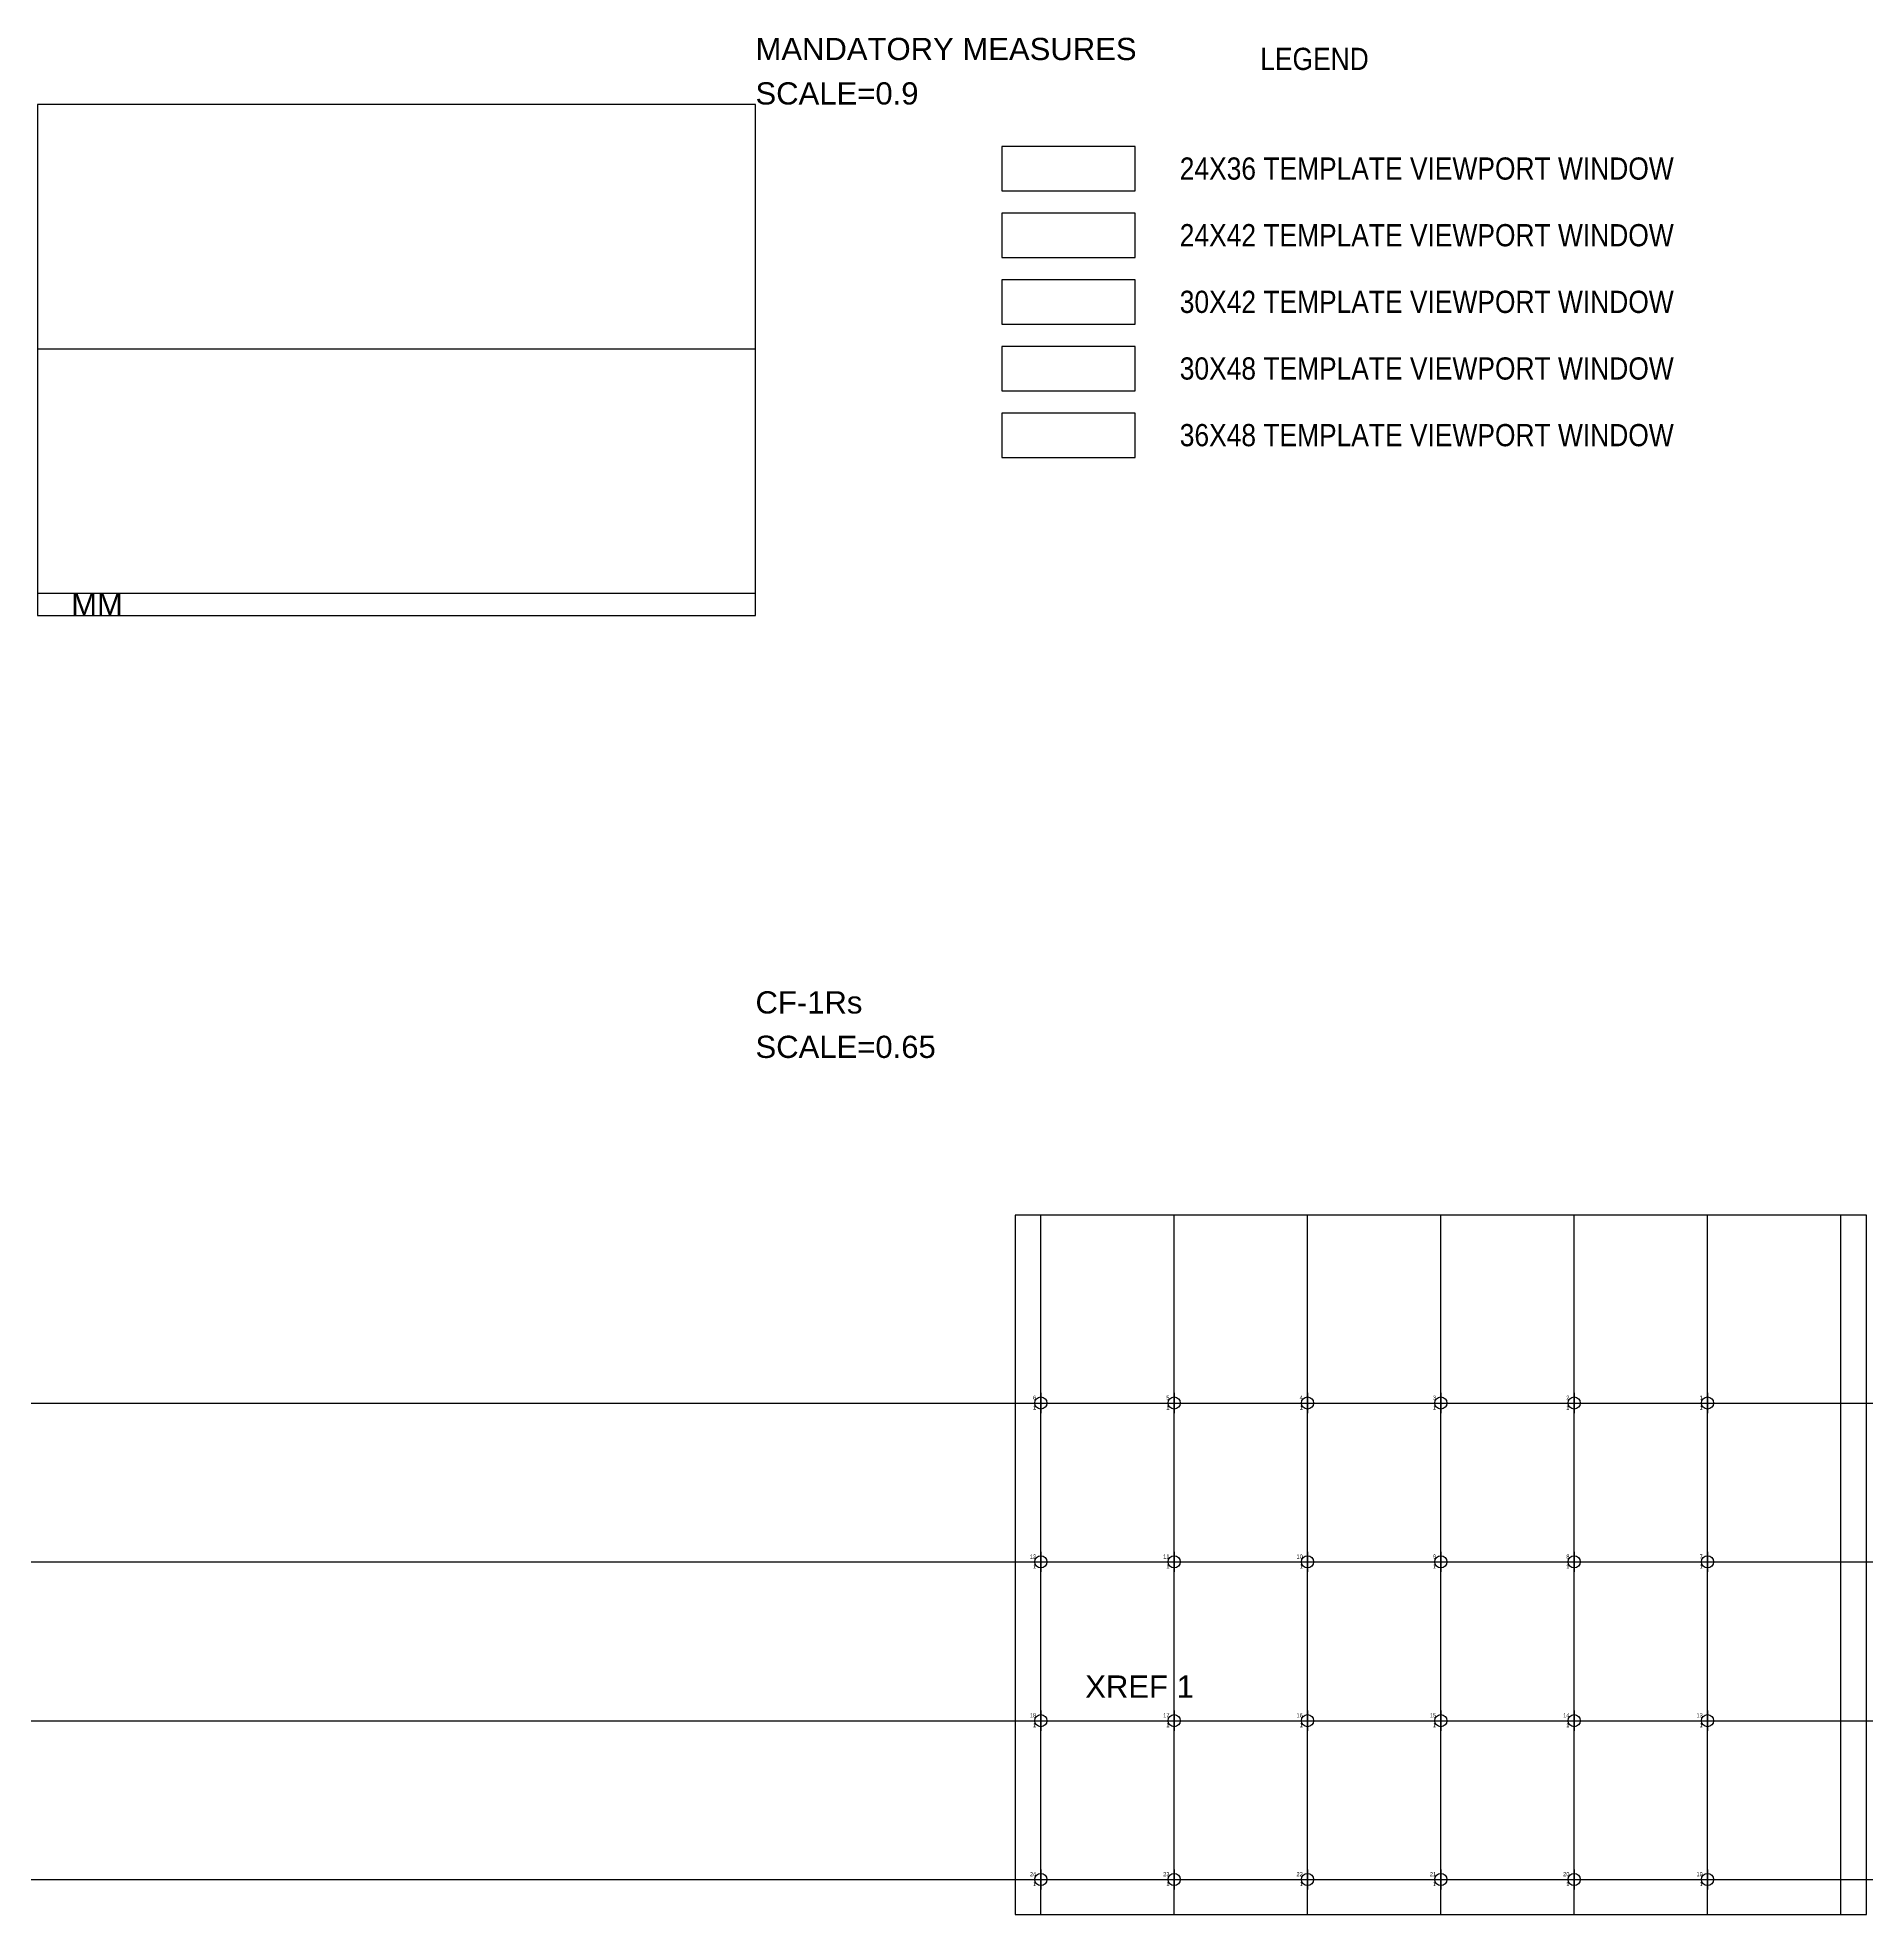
# Model space of a CAD drawing. Header units: inches. Extents: x 0 to 630, y -9 to 76.
# Drawn here: x 0 to 82.3, y -8.5 to 76 of the extents above; entities that cross this region are included whole.
import ezdxf
from ezdxf.enums import TextEntityAlignment as Align

# ---------------------------------------------------------------- set-up
doc = ezdxf.new("R2010")
doc.units = ezdxf.units.IN
doc.header["$MEASUREMENT"] = 0
doc.layers.add('GEC_VIEWPORT', color=253, linetype='Continuous', plot=False)
doc.layers.add('M_NOPRINT', color=3, linetype='Continuous', plot=False)
doc.layers.add('PLUM_TEXT', color=2, linetype='Continuous')
doc.styles.add('A2', font='arial.ttf', dxfattribs={"width": 0.85})
doc.styles.add('shbd-text', font='arial.ttf')
doc.styles.get("Standard").update_dxf_attribs({"font": 'arial.ttf'})

# ---------------------------------------------------------------- blocks, each defined once
blk = doc.blocks.new('S_COOR')
for p, q in [((-5, 0), (5, 0)), ((0, 5), (0, -5))]:
    blk.add_line(p, q)
blk.add_circle((0, 0), 3)
for tag, p in [('ID2', (-2.33, 1.65)), ('ID1', (-2.33, -3.26))]:
    blk.add_attdef(tag, text='', height=2).set_placement(p, align=Align.RIGHT)

msp = doc.modelspace()

# ---------------------------------------------------------------- linework, layer by layer
at = {"layer": 'GEC_VIEWPORT', "color": 1}
for p, q in [((0, 62), (32.312, 62)), ((0, 51), (32.312, 51)), ((45.156, -8.477), (45.156, 23)), ((51.156, -8.477), (51.156, 23)), ((57.156, -8.477), (57.156, 23)), ((63.156, -8.477), (63.156, 23)), ((69.156, -8.477), (69.156, 23)), ((75.156, -8.477), (75.156, 23)), ((81.156, -8.477), (81.156, 23))]:
    msp.add_line(p, q, dxfattribs=at)
for p in [(19.156, 14.546), (19.156, 7.396), (19.156, 0.246), (19.156, -6.904)]:
    msp.add_xline(p, (1, 0), dxfattribs=at)
at = {"layer": 'GEC_VIEWPORT', "color": 3}
for points in [[(0, 50), (32.312, 50), (32.312, 73), (0, 73)], [(43.406, 69.11), (49.406, 69.11), (49.406, 71.11), (43.406, 71.11)]]:
    msp.add_lwpolyline(points, close=True, dxfattribs=at)
at = {"layer": 'GEC_VIEWPORT', "color": 30}
msp.add_lwpolyline([(43.406, 66.11), (49.406, 66.11), (49.406, 68.11), (43.406, 68.11)], close=True, dxfattribs=at)
at = {"layer": 'GEC_VIEWPORT', "color": 140}
for points in [[(43.406, 63.11), (49.406, 63.11), (49.406, 65.11), (43.406, 65.11)], [(44, -8.477), (82.312, -8.477), (82.312, 23), (44, 23)]]:
    msp.add_lwpolyline(points, close=True, dxfattribs=at)
at = {"layer": 'GEC_VIEWPORT', "color": 5}
msp.add_lwpolyline([(43.406, 60.11), (49.406, 60.11), (49.406, 62.11), (43.406, 62.11)], close=True, dxfattribs=at)
at = {"layer": 'GEC_VIEWPORT', "color": 6}
msp.add_lwpolyline([(43.406, 57.11), (49.406, 57.11), (49.406, 59.11), (43.406, 59.11)], close=True, dxfattribs=at)

# ---------------------------------------------------------------- block references
at = {"layer": 'M_NOPRINT', "xscale": 0.09090909090909091, "yscale": 0.09090909090909091, "zscale": 0.09090909090909091}
for p, values in [((45.156, 14.546), {'ID1': '1', 'ID2': ' 6'}), ((51.156, 14.546), {'ID1': '1', 'ID2': ' 5'}), ((57.156, 14.546), {'ID1': '1', 'ID2': ' 4'}), ((63.156, 14.546), {'ID1': '1', 'ID2': ' 3'}), ((69.156, 14.546), {'ID1': '1', 'ID2': ' 2'}), ((75.156, 14.546), {'ID1': '1', 'ID2': '1'}), ((45.156, 7.396), {'ID1': '1', 'ID2': ' 12'}), ((51.156, 7.396), {'ID1': '1', 'ID2': ' 11'}), ((57.156, 7.396), {'ID1': '1', 'ID2': ' 10'}), ((63.156, 7.396), {'ID1': '1', 'ID2': ' 9'}), ((69.156, 7.396), {'ID1': '1', 'ID2': ' 8'}), ((75.156, 7.396), {'ID1': '1', 'ID2': ' 7'}), ((45.156, 0.246), {'ID1': '1', 'ID2': ' 18'}), ((51.156, 0.246), {'ID1': '1', 'ID2': ' 17'}), ((57.156, 0.246), {'ID1': '1', 'ID2': ' 16'}), ((63.156, 0.246), {'ID1': '1', 'ID2': ' 15'}), ((69.156, 0.246), {'ID1': '1', 'ID2': ' 14'}), ((75.156, 0.246), {'ID1': '1', 'ID2': ' 13'}), ((45.156, -6.904), {'ID1': '1', 'ID2': ' 24'}), ((51.156, -6.904), {'ID1': '1', 'ID2': ' 23'}), ((57.156, -6.904), {'ID1': '1', 'ID2': ' 22'}), ((63.156, -6.904), {'ID1': '1', 'ID2': ' 21'}), ((69.156, -6.904), {'ID1': '1', 'ID2': ' 20'}), ((75.156, -6.904), {'ID1': '1', 'ID2': ' 19'})]:
    msp.add_blockref('S_COOR', p, dxfattribs=at).add_auto_attribs(values)

# ---------------------------------------------------------------- texts
at = {"layer": 'GEC_VIEWPORT', "color": 2, "style": 'shbd-text'}
for s, p in [('MANDATORY MEASURES', (32.312, 75)), ('SCALE=0.9', (32.312, 73)), ('MM', (1.512, 50)), ('CF-1Rs', (32.312, 32.08)), ('SCALE=0.65', (32.312, 30.08)), ('XREF 1', (47.153, 1.282))]:
    msp.add_text(s, height=1, dxfattribs=at).set_placement(p)
at = {"layer": 'PLUM_TEXT', "char_height": 1, "style": 'A2'}
for s, insert, width, attachment_point in [('LEGEND', (57.471, 75.047), 16.13045, 5), ('24X36 TEMPLATE VIEWPORT WINDOW', (51.406, 70.11), 41.08037, 4), ('24X42 TEMPLATE VIEWPORT WINDOW', (51.406, 67.11), 41.08037, 4), ('30X42 TEMPLATE VIEWPORT WINDOW', (51.406, 64.11), 41.08037, 4), ('30X48 TEMPLATE VIEWPORT WINDOW', (51.406, 61.11), 41.08037, 4), ('36X48 TEMPLATE VIEWPORT WINDOW', (51.406, 58.11), 41.08037, 4)]:
    msp.add_mtext(s, dxfattribs=dict(at, insert=insert, width=width, attachment_point=attachment_point))

doc.saveas('drawing.dxf')
